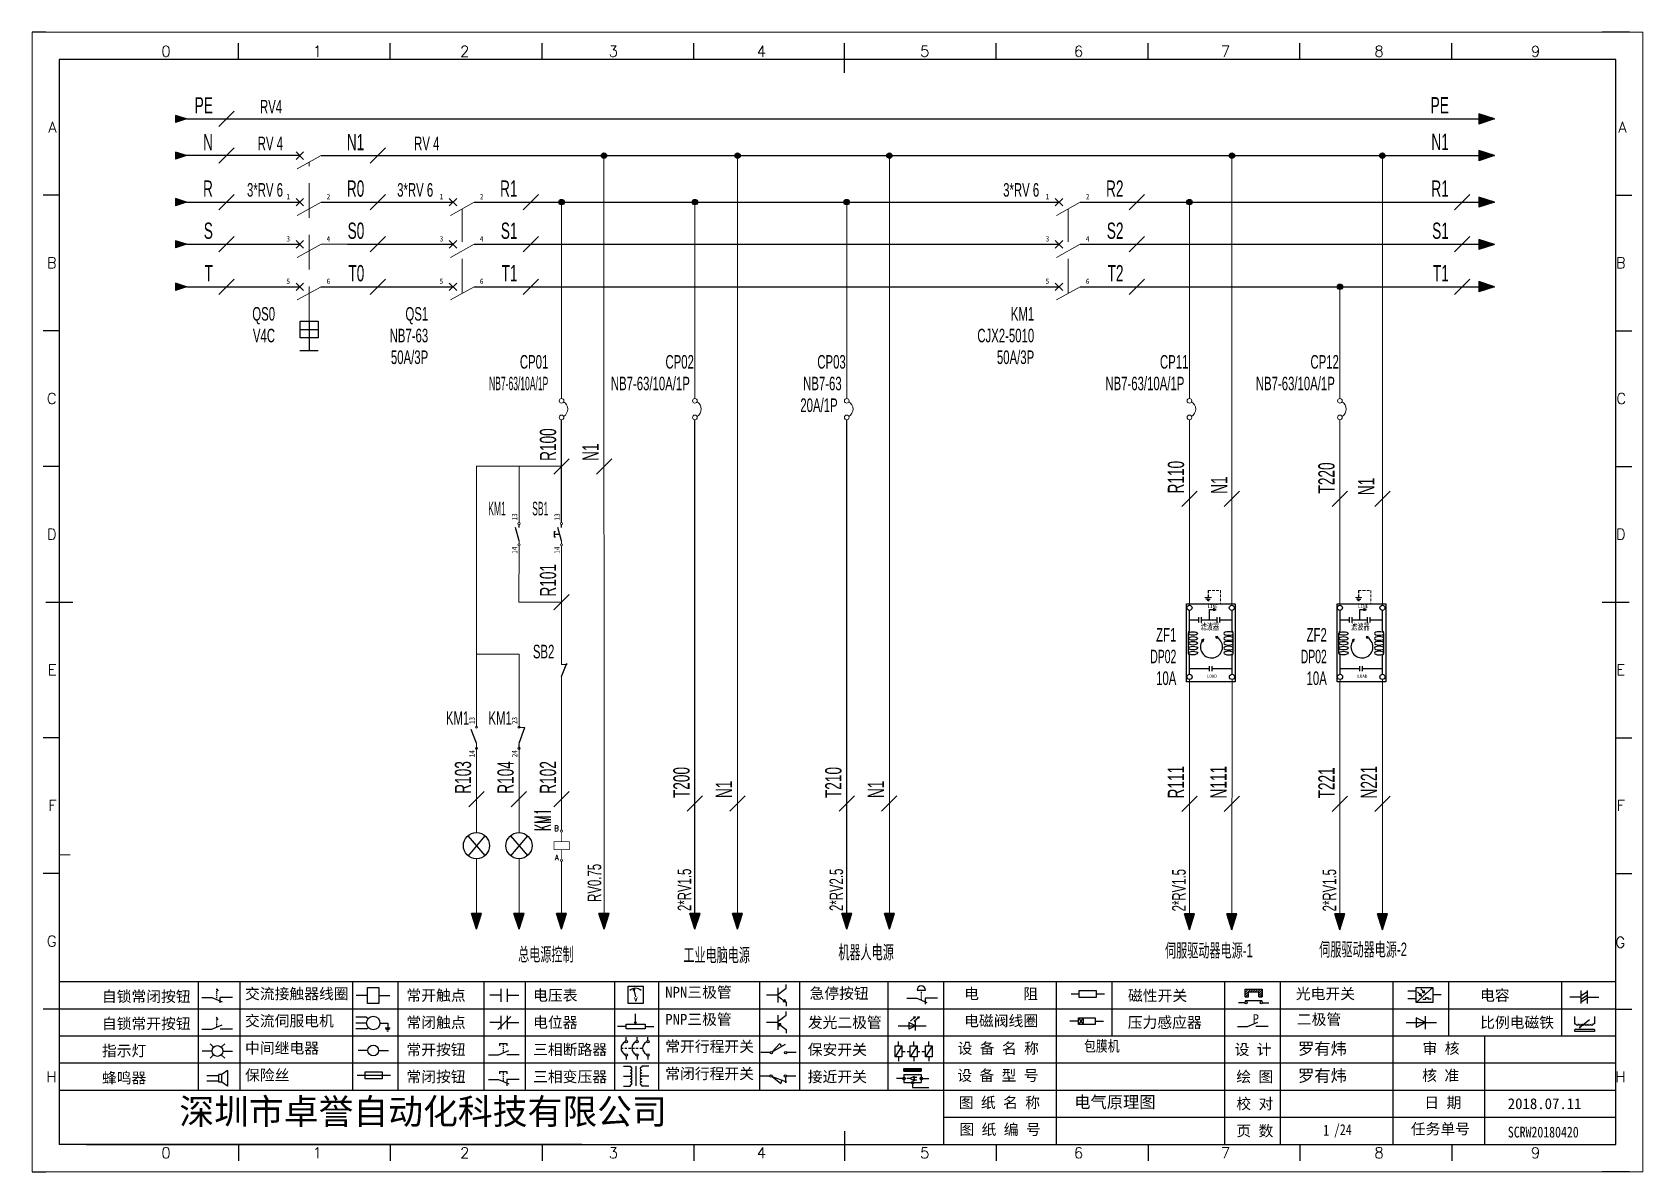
# Model space of a CAD drawing. Extents: x 49673 to 52330, y -5620 to -4375.
# Drawn here: x 49673.1 to 49970.1, y -4860.2 to -4650.2 of the extents above; entities that cross this region are included whole.
import ezdxf
from ezdxf.enums import TextEntityAlignment as Align

# ---------------------------------------------------------------- set-up
doc = ezdxf.new("R2010")
doc.units = 0
doc.header["$MEASUREMENT"] = 0
doc.linetypes.add('DASHED', pattern=[0.75, 0.5, -0.25])
doc.linetypes.add('DASHED2', pattern=[9.525, 6.35, -3.175])
for name, color, linetype in [('0015LEVEL_0', 7, 'Continuous'), ('AE_BOR', 1, 'Continuous'), ('ELEMENT', 3, 'Continuous'), ('MISC', 2, 'Continuous'), ('细实线层', 7, 'Continuous')]:
    doc.layers.add(name, color=color, linetype=linetype)
doc.layers.add('Dimension', color=3, linetype='Continuous', lineweight=13)
doc.styles.get("Standard").update_dxf_attribs({"font": 'txt.shx'})
doc.styles.add('Standard_0.8', font='', dxfattribs={"width": 0.8})
doc.styles.add('STYLE1', font='simplex.shx', dxfattribs={"width": 0.68, "height": 3, "bigfont": 'xc00.shx'})
doc.styles.add('WD', font='simplex.shx', dxfattribs={"bigfont": 'gbcbig.shx'})
doc.styles.add('样式 0', font='')
doc.styles.add('样式 8', font='arial.ttf')
doc.styles.add('楷体', font='STFANGSO.TTF', dxfattribs={"width": 0.8})
doc.styles.add('汉字', font='')
doc.styles.get('Standard_0.8').set_extended_font_data('SimSun')
doc.styles.get('样式 0').set_extended_font_data('KaiTi_GB2312')
doc.styles.get('汉字').set_extended_font_data('新宋体')

msp = doc.modelspace()

# ---------------------------------------------------------------- texts
at = {"color": 3, "lineweight": 0, "style": '样式 8', "width": 0.6}
for s, p in [('总电源控制', (49767.81, -4820.09)), ('工业电脑电源', (49799.31, -4820.22)), ('机器人电源', (49826.86, -4819.7)), ('伺服驱动器电源-1', (49890.09, -4819.37)), ('伺服驱动器电源-2', (49918.52, -4819.18))]:
    msp.add_text(s, height=2.5, dxfattribs=at).set_placement(p, align=Align.MIDDLE)
at = {"color": 1, "lineweight": 0, "style": '样式 8', "width": 0.6}
for tag, p in [('QS0', (49717.87, -4703.35)), ('QS1', (49746.11, -4703.35)), ('KM1', (49857.86, -4703.35)), ('V4C', (49717.87, -4707.35)), ('NB7-63', (49746.11, -4707.35)), ('CJX2-5010', (49857.86, -4707.35)), ('50A/3P', (49746.11, -4711.35)), ('50A/3P', (49857.86, -4711.35))]:
    msp.add_attdef(tag, text='', height=2.5, dxfattribs=at).set_placement(p, align=Align.RIGHT)
at = {"color": 6, "lineweight": 0, "style": '样式 8', "width": 0.6}
for tag, p in [('CP01', (49768.26, -4712.2)), ('CP02', (49795.11, -4712.2)), ('CP03', (49823.11, -4712.2)), ('CP11', (49886.3, -4712.2)), ('CP12', (49914.05, -4712.2))]:
    msp.add_attdef(tag, text='', height=2.5, dxfattribs=at).set_placement(p, align=Align.RIGHT)
at = {"lineweight": 0, "style": '样式 8'}
for tag, width, p in [('NB7-63/10A/1P', 0.45, (49768.26, -4716.19)), ('NB7-63/10A/1P', 0.6, (49794.36, -4716.19)), ('NB7-63', 0.6, (49822.36, -4716.19)), ('NB7-63/10A/1P', 0.6, (49885.55, -4716.19)), ('NB7-63/10A/1P', 0.6, (49913.3, -4716.19)), ('20A/1P', 0.6, (49821.61, -4720.19)), ('KM1', 0.45, (49760.42, -4739.24)), ('SB1', 0.45, (49768.26, -4739.24)), ('ZF1', 0.6, (49884.07, -4762.5)), ('ZF2', 0.6, (49911.82, -4762.5)), ('SB2', 0.6, (49769.38, -4765.59)), ('DP02', 0.55, (49884.07, -4766.5)), ('DP02', 0.55, (49911.82, -4766.5)), ('10A', 0.6, (49884.07, -4770.5)), ('10A', 0.6, (49911.82, -4770.5)), ('KM1', 0.6, (49753.69, -4777.83)), ('KM1', 0.6, (49761.54, -4777.83))]:
    msp.add_attdef(tag, text='', height=2.5, dxfattribs=dict(at, width=width)).set_placement(p, align=Align.RIGHT)
at = {"layer": 'Dimension', "lineweight": 0, "style": '样式 8', "width": 0.6}
for s, p in [('PE', (49706.41, -4665.18)), ('PE', (49934.32, -4665.16)), ('N', (49706.41, -4671.95)), ('N1', (49734.33, -4671.95)), ('N1', (49934.32, -4671.92)), ('R', (49706.41, -4680.51)), ('R0', (49734.33, -4680.51)), ('R1', (49762.58, -4680.51)), ('R2', (49874.33, -4680.51)), ('R1', (49934.32, -4680.51)), ('S', (49706.41, -4688.28)), ('S0', (49734.33, -4688.28)), ('S1', (49762.58, -4688.28)), ('S2', (49874.33, -4688.28)), ('S1', (49934.32, -4688.28)), ('T', (49706.41, -4696.11)), ('T0', (49734.33, -4696.11)), ('T1', (49762.58, -4696.11)), ('T2', (49874.33, -4696.11)), ('T1', (49934.32, -4696.11))]:
    msp.add_text(s, height=3, dxfattribs=at).set_placement(p, align=Align.RIGHT)
at = {"layer": 'Dimension', "color": 1, "lineweight": 0, "style": '样式 8', "width": 0.6}
for s, p in [('RV4', (49719.17, -4665.18)), ('RV 4', (49719.34, -4671.95)), ('RV 4', (49748.18, -4671.95)), ('3*RV 6', (49719.34, -4680.51)), ('3*RV 6', (49747.03, -4680.51)), ('3*RV 6', (49858.78, -4680.51))]:
    msp.add_text(s, height=2.5, dxfattribs=at).set_placement(p, align=Align.RIGHT)
at = {"layer": 'Dimension', "lineweight": 0, "style": '样式 8', "width": 0.6}
for s, p in [('R100', (49769.7, -4729.21)), ('N1', (49777.55, -4729.21)), ('R110', (49885.5, -4735.21)), ('T220', (49913.25, -4735.21)), ('N1', (49893.49, -4735.26)), ('N1', (49920.6, -4735.51)), ('R101', (49769.7, -4754.21)), ('R103', (49754.03, -4790.54)), ('R104', (49761.87, -4790.54)), ('R102', (49769.69, -4790.54)), ('T200', (49794.31, -4791.34)), ('T210', (49822.32, -4791.34)), ('R111', (49885.5, -4791.41)), ('N111', (49893.34, -4791.41)), ('T221', (49913.25, -4791.41)), ('N221', (49921.09, -4791.41)), ('N1', (49802.15, -4791.34)), ('N1', (49830.16, -4791.34))]:
    msp.add_text(s, height=3, rotation=90, dxfattribs=at).set_placement(p)
at = {"layer": 'Dimension', "color": 1, "lineweight": 0, "style": '样式 8', "width": 0.6}
for s, p in [('RV0.75', (49778.02, -4810.46)), ('2*RV1.5', (49794.62, -4812.15)), ('2*RV2.5', (49822.62, -4812.15)), ('2*RV1.5', (49885.8, -4812.22)), ('2*RV1.5', (49913.55, -4812.22))]:
    msp.add_text(s, height=2.5, rotation=90, dxfattribs=at).set_placement(p)
at = {"layer": 'Dimension', "color": 0, "lineweight": 0, "insert": (49911.16, -4851.55), "char_height": 2, "width": 2.9421, "attachment_point": 1, "style": '楷体'}
msp.add_mtext('1', dxfattribs=at)
at = {"layer": '细实线层', "color": 6, "lineweight": 0, "style": 'Standard_0.8', "width": 0.8}
for s, p in [('1', (49720.63, -4681)), ('1', (49748.88, -4681)), ('1', (49860.63, -4681)), ('3', (49720.63, -4688.77)), ('3', (49748.88, -4688.77)), ('3', (49860.63, -4688.77)), ('5', (49720.63, -4696.6)), ('5', (49748.88, -4696.6)), ('5', (49860.63, -4696.6))]:
    msp.add_text(s, height=1, dxfattribs=at).set_placement(p, align=Align.RIGHT)
for s, p in [('2', (49727.39, -4681.01)), ('2', (49755.64, -4681.01)), ('2', (49867.39, -4681.01)), ('4', (49727.39, -4688.78)), ('4', (49755.64, -4688.78)), ('4', (49867.39, -4688.78)), ('6', (49727.39, -4696.61)), ('6', (49755.64, -4696.61)), ('6', (49867.39, -4696.61))]:
    msp.add_text(s, height=1, dxfattribs=at).set_placement(p)
for s, p in [('13', (49762.53, -4740.17)), ('13', (49770.37, -4740.17)), ('13', (49754.68, -4777.69)), ('23', (49762.53, -4777.69))]:
    msp.add_text(s, height=1, rotation=90, dxfattribs=at).set_placement(p)
for s, p in [('14', (49762.53, -4745)), ('14', (49770.37, -4745)), ('14', (49754.68, -4782.52)), ('24', (49762.53, -4782.52))]:
    msp.add_text(s, height=1, rotation=90, dxfattribs=at).set_placement(p, align=Align.RIGHT)

# ---------------------------------------------------------------- blocks, each defined once
blk = doc.blocks.new('A$C46B66A3D')
at = {"color": 2, "lineweight": 0}
for p, q in [((-0.52, 15.59), (-1.11, 15.59)), ((-0.51, 15.58), (0.09, 15.58))]:
    blk.add_line(p, q, dxfattribs=at)
at = {"color": 2}
for p, q in [((-0.52, 15.28), (-0.91, 15.28)), ((-0.52, 15.04), (-0.72, 15.04)), ((-0.52, 15.28), (-0.12, 15.28)), ((-0.52, 15.04), (-0.32, 15.04))]:
    blk.add_line(p, q, dxfattribs=at)
at = {"color": 2, "linetype": 'DASHED'}
blk.add_line((-0.52, 16.86), (-0.52, 15.59), dxfattribs=at)
at = {"color": 2, "linetype": 'DASHED', "lineweight": 0}
for p, q in [((-0.52, 16.86), (1.74, 16.86)), ((1.74, 16.86), (1.74, 14.41))]:
    blk.add_line(p, q, dxfattribs=at)
at = {"lineweight": 0}
for p, q in [((-3.94, 0.45), (-3.94, 0)), ((3.89, 0.45), (3.89, 0))]:
    blk.add_line(p, q, dxfattribs=at)
blk.add_lwpolyline([(-4.49, 14.41), (4.49, 14.41), (4.49, 0), (-4.49, 0)], close=True)
at = {"layer": '0015LEVEL_0'}
for p, q in [((-3.94, 9.4), (-3.94, 13.18)), ((-2.2, 10.94), (-2.2, 11.91)), ((-1.72, 10.94), (-1.72, 11.91)), ((-0.28, 11.42), (-0.28, 13.33)), ((-0.28, 13.33), (0.54, 13.33)), ((0.54, 13.08), (0.54, 13.59)), ((0.66, 13.12), (0.66, 13.54)), ((0.77, 13.17), (0.77, 13.5)), ((0.88, 13.21), (0.88, 13.45)), ((1.15, 10.94), (1.15, 11.91)), ((1.63, 10.94), (1.63, 11.91)), ((3.89, 9.4), (3.89, 13.18)), ((-4.16, 5.33), (-4.16, 9)), ((-3.94, 11.42), (-2.2, 11.42)), ((-1.72, 11.42), (1.15, 11.42)), ((1.63, 11.42), (3.89, 11.42)), ((4.11, 5.33), (4.11, 9)), ((-3.94, 1.4), (-3.94, 4.93)), ((3.89, 1.4), (3.89, 4.93)), ((-3.94, 2.45), (-0.27, 2.45)), ((-0.27, 1.96), (-0.27, 2.93)), ((0.22, 1.96), (0.22, 2.93)), ((0.22, 2.45), (3.89, 2.45))]:
    blk.add_line(p, q, dxfattribs=at)
for points in [[(-1.33, 7.87), (-1.72, 7.72), (-1.4, 7.46)], [(0.86, 8.33), (1.09, 7.98), (1.27, 8.36)]]:
    blk.add_lwpolyline(points, close=True, dxfattribs=at)
for centre in [(-3.96, 13.66), (3.87, 13.66), (-3.94, 0.93), (3.89, 0.93)]:
    blk.add_circle(centre, 0.476, dxfattribs=at)
for centre, radius, start, end in [((-3.7, 9), 0.466, 121.7477, 180), ((3.65, 9), 0.466, 0, 58.2523), ((0.11, 6.45), 2.03, 145.7383, 58.0662), ((-3.7, 5.33), 0.466, 180, 238.2523), ((3.65, 5.33), 0.466, 301.7477, 0)]:
    blk.add_arc(centre, radius, start, end, dxfattribs=at)
for centre in [(-3.3, 8.93), (-3.3, 8.02), (-3.3, 7.14), (-3.3, 6.25), (-3.3, 5.33)]:
    blk.add_ellipse(centre, major_axis=(0.858, 0), ratio=0.39308, dxfattribs=at)
at = {"layer": '0015LEVEL_0', "extrusion": (0, 0, -1)}
for centre in [(3.26, 8.93), (3.26, 8.02), (3.26, 7.14), (3.26, 6.25), (3.26, 5.33)]:
    blk.add_ellipse(centre, major_axis=(-0.858, 0), ratio=0.39308, dxfattribs=at)
at = {"lineweight": 0, "style": '样式 8', "width": 0.6}
for tag, p in [('FL1', (-6.38, 7.44)), ('10A', (-6.38, 3.44))]:
    blk.add_attdef(tag, text='', height=2.5, dxfattribs=at).set_placement(p, align=Align.RIGHT)
at = {"layer": '0015LEVEL_0', "insert": (-1.89, 10.79), "char_height": 1.1896, "attachment_point": 1, "style": 'STYLE1'}
blk.add_mtext('{\\fSimSun|b0|i0|c134|p32;滤波器}', dxfattribs=at)
at = {"layer": 'MISC', "color": 0, "char_height": 0.5948, "width": 1.492, "attachment_point": 1, "style": '样式 0'}
for s, insert in [('{\\fSimSun|b0|i0|c134|p2;LINE}', (-0.62, 14.24)), ('{\\fSimSun|b0|i0|c134|p2;LOAD}', (-0.76, 1.36))]:
    blk.add_mtext(s, dxfattribs=dict(at, insert=insert))
blk = doc.blocks.new('$element$00000335')
at = {"const_width": 0.0233}
for points in [[(0, 0), (0, -0.35)], [(-0.283, -0.35), (0.283, -0.35), (0.283, -0.65), (-0.283, -0.65), (-0.283, -0.35)], [(0, -1), (0, -0.65)]]:
    blk.add_lwpolyline(points, dxfattribs=at)
at = {"flags": 9}
blk.add_attdef('S', (0, 0), '', height=0.00000667, dxfattribs=at)
blk = doc.blocks.new('H_KA_M')
at = {"lineweight": 0}
for centre in [(0.2, 0), (5.6, 0)]:
    blk.add_circle(centre, 0.2, dxfattribs=at)
at = {"layer": 'ELEMENT', "color": 0, "xscale": 5, "yscale": 5, "zscale": 5, "rotation": 270}
blk.add_blockref('$element$00000335', (5.4, 0), dxfattribs=at)
at = {"lineweight": 0, "style": 'WD', "width": 0.8}
for tag, p, height in [('编号', (5.6, 2), 2), ('端子号', (5.6, 0.5), 1)]:
    blk.add_attdef(tag, p, '', height=height, dxfattribs=at)
blk.add_attdef('端子号', text='', height=1, dxfattribs=at).set_placement((0.2, 0.5), align=Align.RIGHT)
blk = doc.blocks.new('磁性开关')
at = {"linetype": 'ByBlock'}
h = blk.add_hatch(dxfattribs=at)
h.set_pattern_fill('ANSI31', color=256, scale=0.1, style=0)
h.set_pattern_definition([(45, (0, 0), (-0.224506403, 0.224506403), [])])
h.paths.add_polyline_path([(-1910.88, -776.69), (-1910.88, -775.29), (-1907.69, -775.29), (-1907.69, -776.69), (-1908.31, -776.69), (-1908.31, -775.79), (-1910.25, -775.79), (-1910.25, -776.69)])
for p, q in [((-1910.91, -777.81), (-1912.09, -777.81)), ((-1910.88, -776.69), (-1910.88, -775.29)), ((-1910.88, -775.29), (-1907.69, -775.29)), ((-1910.88, -776.69), (-1910.25, -776.69)), ((-1910.88, -777.39), (-1907.69, -777.39)), ((-1910.25, -776.69), (-1910.25, -775.79)), ((-1910.25, -775.79), (-1908.31, -775.79)), ((-1908.31, -776.69), (-1908.31, -775.79)), ((-1908.31, -776.69), (-1907.69, -776.69)), ((-1907.69, -775.29), (-1907.69, -776.69)), ((-1907.66, -777.81), (-1906.48, -777.81))]:
    blk.add_line(p, q, dxfattribs=at)
for centre in [(-1910.68, -777.81), (-1907.88, -777.81)]:
    blk.add_circle(centre, 0.225, dxfattribs=at)
blk = doc.blocks.new('*U28')
at = {"linetype": 'ByBlock'}
for p, q in [((-1909.23, -780.45), (-1909.23, -780.67)), ((-1909.23, -780.45), (-1908.92, -780.84)), ((-1909.23, -780.84), (-1909.23, -781.05)), ((-1911.92, -782.07), (-1910.06, -782.07)), ((-1910.06, -782.07), (-1908.18, -782.88)), ((-1909.23, -781.23), (-1909.23, -781.44)), ((-1909.23, -781.61), (-1909.23, -781.83)), ((-1909.23, -782), (-1909.23, -782.21)), ((-1909.23, -782.38), (-1909.23, -782.43)), ((-1908.52, -783.07), (-1908.52, -782.07)), ((-1906.25, -782.07), (-1908.52, -782.07))]:
    blk.add_line(p, q, dxfattribs=at)
blk = doc.blocks.new('*U30')
at = {"linetype": 'ByBlock'}
for p, q in [((-1911.92, -792.89), (-1910.06, -792.89)), ((-1910.06, -792.89), (-1908.18, -792.08)), ((-1908.88, -791.17), (-1909.23, -790.71)), ((-1909.23, -790.71), (-1909.23, -790.92)), ((-1909.23, -791.09), (-1909.23, -791.31)), ((-1909.23, -791.48), (-1909.23, -791.69)), ((-1909.23, -791.86), (-1909.23, -792.08)), ((-1909.23, -792.25), (-1909.23, -792.47)), ((-1906.25, -792.89), (-1908.52, -792.89))]:
    blk.add_line(p, q, dxfattribs=at)
blk = doc.blocks.new('蜂鸣器')
at = {"linetype": 'ByBlock'}
for p, q in [((-1907.17, -795.53), (-1908.25, -796.26)), ((-1907.17, -795.53), (-1907.17, -798.41)), ((-1908.8, -796.48), (-1911.01, -796.48)), ((-1908.8, -797.46), (-1911.01, -797.46)), ((-1908.25, -796.26), (-1908.8, -796.26)), ((-1908.8, -797.68), (-1908.8, -796.26)), ((-1908.25, -797.68), (-1908.8, -797.68)), ((-1908.25, -797.68), (-1908.25, -796.26)), ((-1907.17, -798.41), (-1908.25, -797.68))]:
    blk.add_line(p, q, dxfattribs=at)
blk = doc.blocks.new('指示灯')
at = {"linetype": 'ByBlock'}
for p, q in [((-1854.25, -776.92), (-1856.06, -776.92)), ((-1854.62, -775.59), (-1853.97, -776.23)), ((-1854.62, -778.25), (-1853.97, -777.61)), ((-1851.9, -775.59), (-1852.54, -776.23)), ((-1851.9, -778.25), (-1852.54, -777.61)), ((-1852.26, -776.92), (-1850.45, -776.92))]:
    blk.add_line(p, q, dxfattribs=at)
blk.add_circle((-1853.26, -776.92), 0.992, dxfattribs=at)
blk = doc.blocks.new('光电开关')
at = {"linetype": 'ByBlock'}
h = blk.add_hatch(dxfattribs=at)
h.set_pattern_fill('ANSI31', color=256, scale=0.01, style=0)
h.set_pattern_definition([(45, (0.172267, 0), (-0.0224506403, 0.0224506403), [])])
h.paths.add_polyline_path([(-1882.44, -776.34), (-1882.5, -775.91), (-1882.68, -776.07)])
h.paths.add_polyline_path([(-1882.86, -776.23), (-1882.44, -776.34), (-1882.68, -776.07)])
h.paths.add_polyline_path([(-1883.05, -776.88), (-1883.11, -776.45), (-1883.29, -776.61)])
h.paths.add_polyline_path([(-1883.47, -776.77), (-1883.05, -776.88), (-1883.29, -776.61)])
for p, q in [((-1884.01, -775.96), (-1885.56, -775.96)), ((-1884.01, -777.39), (-1885.56, -777.39)), ((-1880.91, -775.3), (-1884.01, -778.05)), ((-1883.75, -776.09), (-1883.05, -776.88)), ((-1883.11, -776.45), (-1883.47, -776.77)), ((-1883.05, -776.88), (-1883.47, -776.77)), ((-1883.14, -775.55), (-1882.44, -776.34)), ((-1883.05, -776.88), (-1883.11, -776.45)), ((-1882.5, -775.91), (-1882.86, -776.23)), ((-1882.44, -776.34), (-1882.86, -776.23)), ((-1882.78, -777.47), (-1882.23, -777.47)), ((-1882.44, -776.34), (-1882.5, -775.91)), ((-1882.23, -777.47), (-1882.23, -777.14)), ((-1882.23, -777.14), (-1881.78, -777.14)), ((-1881.78, -777.47), (-1881.78, -777.14)), ((-1881.23, -777.47), (-1881.78, -777.47)), ((-1879.37, -776.67), (-1880.91, -776.67))]:
    blk.add_line(p, q, dxfattribs=at)
blk.add_lwpolyline([(-1884.01, -775.3), (-1880.91, -775.3), (-1880.91, -778.05), (-1884.01, -778.05)], close=True, dxfattribs=at)
blk = doc.blocks.new('交流接触器线圈')
at = {"linetype": 'ByBlock'}
for p, q in [((-1880.82, -781.77), (-1882.87, -781.77)), ((-1878.72, -781.77), (-1876.67, -781.77))]:
    blk.add_line(p, q, dxfattribs=at)
blk.add_lwpolyline([(-1880.82, -780.28), (-1878.72, -780.28), (-1878.72, -783.26), (-1880.82, -783.26)], close=True, dxfattribs=at)
blk = doc.blocks.new('交流伺服电机')
at = {"linetype": 'ByBlock'}
for p, q in [((-1880.97, -785.75), (-1882.94, -785.75)), ((-1880.97, -786.85), (-1882.94, -786.85)), ((-1880.97, -785.75), (-1880.65, -786.03)), ((-1878.49, -786.85), (-1877.07, -786.85)), ((-1877.07, -786.85), (-1877.07, -787.72)), ((-1880.97, -787.94), (-1882.94, -787.94)), ((-1880.97, -787.94), (-1880.65, -787.67)), ((-1877.54, -787.72), (-1876.59, -787.72)), ((-1877.38, -788.01), (-1876.75, -788.01)), ((-1877.23, -788.29), (-1876.9, -788.29))]:
    blk.add_line(p, q, dxfattribs=at)
blk.add_circle((-1879.73, -786.85), 1.24, dxfattribs=at)
blk = doc.blocks.new('中间继电器')
at = {"linetype": 'ByBlock'}
for p, q in [((-1880.72, -791.92), (-1882.54, -791.92)), ((-1878.74, -791.92), (-1876.92, -791.92))]:
    blk.add_line(p, q, dxfattribs=at)
blk.add_circle((-1879.73, -791.92), 0.992, dxfattribs=at)
blk = doc.blocks.new('保险丝')
at = {"linetype": 'ByBlock'}
blk.add_line((-1882.72, -796.49), (-1876.55, -796.49), dxfattribs=at)
blk.add_lwpolyline([(-1881.2, -795.86), (-1878.06, -795.86), (-1878.06, -797.12), (-1881.2, -797.12)], close=True, dxfattribs=at)
blk = doc.blocks.new('常开按钮')
at = {"linetype": 'ByBlock'}
for p, q in [((-1910.06, -787.73), (-1908.18, -786.93)), ((-1909.9, -785.68), (-1908.56, -785.68)), ((-1909.9, -785.68), (-1909.9, -786.07)), ((-1909.23, -785.68), (-1909.23, -785.89)), ((-1909.23, -786.06), (-1909.23, -786.28)), ((-1909.23, -786.45), (-1909.23, -786.67)), ((-1909.23, -786.84), (-1909.23, -787.05)), ((-1908.56, -785.68), (-1908.56, -786.07)), ((-1911.92, -787.73), (-1910.06, -787.73)), ((-1909.23, -787.22), (-1909.23, -787.38)), ((-1906.25, -787.73), (-1908.52, -787.73))]:
    blk.add_line(p, q, dxfattribs=at)
blk = doc.blocks.new('常开触点')
at = {"linetype": 'ByBlock'}
for p, q in [((-1853.82, -782.99), (-1853.82, -780.56)), ((-1852.6, -782.99), (-1852.6, -780.56)), ((-1853.82, -781.77), (-1855.88, -781.77)), ((-1852.6, -781.77), (-1850.55, -781.77))]:
    blk.add_line(p, q, dxfattribs=at)
blk = doc.blocks.new('常闭触点')
at = {"linetype": 'ByBlock'}
for p, q in [((-1853.82, -786.77), (-1855.88, -786.77)), ((-1852.01, -785.66), (-1854.43, -788.1)), ((-1853.82, -787.99), (-1853.82, -785.56)), ((-1852.6, -787.99), (-1852.6, -785.56)), ((-1852.6, -786.77), (-1850.55, -786.77))]:
    blk.add_line(p, q, dxfattribs=at)
blk = doc.blocks.new('常闭按钮')
at = {"linetype": 'ByBlock'}
for p, q in [((-1856.13, -792.28), (-1854.28, -792.28)), ((-1854.28, -792.28), (-1852.4, -793.09)), ((-1854.11, -790.83), (-1852.77, -790.83)), ((-1854.11, -790.83), (-1854.11, -791.22)), ((-1853.44, -790.83), (-1853.44, -791.04)), ((-1853.44, -791.21), (-1853.44, -791.43)), ((-1853.44, -791.6), (-1853.44, -791.82)), ((-1853.44, -791.99), (-1853.44, -792.2)), ((-1853.44, -792.37), (-1853.44, -792.53)), ((-1852.77, -790.83), (-1852.77, -791.22)), ((-1850.47, -792.28), (-1852.73, -792.28)), ((-1852.73, -792.28), (-1852.73, -793.43))]:
    blk.add_line(p, q, dxfattribs=at)
blk = doc.blocks.new('电磁阀线圈')
at = {"linetype": 'ByBlock'}
for p, q in [((-1854.61, -795.92), (-1853.75, -797.16)), ((-1853.75, -795.92), (-1854.61, -797.16)), ((-1853.75, -795.92), (-1853.75, -797.16)), ((-1854.61, -796.54), (-1856.17, -796.54)), ((-1851.53, -796.54), (-1849.97, -796.54))]:
    blk.add_line(p, q, dxfattribs=at)
blk.add_lwpolyline([(-1854.61, -795.92), (-1851.53, -795.92), (-1851.53, -797.16), (-1854.61, -797.16)], close=True, dxfattribs=at)
blk = doc.blocks.new('电压表')
at = {"linetype": 'ByBlock'}
for p, q in [((-1814.84, -780.75), (-1814.91, -781.13)), ((-1814.6, -781.05), (-1814.91, -781.13)), ((-1814.84, -780.75), (-1814.46, -782.26)), ((-1814.84, -780.75), (-1814.6, -781.05))]:
    blk.add_line(p, q, dxfattribs=at)
blk.add_lwpolyline([(-1815.84, -780.34), (-1813.07, -780.34), (-1813.07, -783.49), (-1815.84, -783.49)], close=True, dxfattribs=at)
blk.add_arc((-1814.46, -782.26), 1.56, 46.8313, 133.1687, dxfattribs=at)
at = {"linetype": 'ByBlock', "insert": (-1814.7, -782.39), "char_height": 0.75, "width": 0.6768, "attachment_point": 1}
blk.add_mtext('V', dxfattribs=at)
blk = doc.blocks.new('电位器')
at = {"linetype": 'ByBlock'}
for p, q in [((-1814.45, -787.3), (-1814.62, -786.96)), ((-1814.62, -786.96), (-1814.27, -786.96)), ((-1814.45, -787.3), (-1814.45, -785.39)), ((-1814.45, -787.3), (-1814.27, -786.96)), ((-1816.21, -787.75), (-1817.79, -787.75)), ((-1812.68, -787.75), (-1811.1, -787.75))]:
    blk.add_line(p, q, dxfattribs=at)
blk.add_lwpolyline([(-1816.21, -787.3), (-1812.68, -787.3), (-1812.68, -788.2), (-1816.21, -788.2)], close=True, dxfattribs=at)
blk = doc.blocks.new('三相断路器')
at = {"linetype": 'ByBlock'}
for p, q in [((-1816.17, -790.33), (-1816.17, -789.7)), ((-1814.17, -790.33), (-1814.17, -789.7)), ((-1812.18, -790.33), (-1812.18, -789.7)), ((-1817.14, -791.74), (-1816.72, -791.74)), ((-1816.45, -791.74), (-1816.03, -791.74)), ((-1815.76, -791.74), (-1815.34, -791.74)), ((-1815.07, -791.74), (-1814.65, -791.74)), ((-1814.38, -791.74), (-1813.96, -791.74)), ((-1813.69, -791.74), (-1813.27, -791.74)), ((-1816.17, -793.19), (-1816.17, -793.83)), ((-1814.17, -793.19), (-1814.17, -793.83)), ((-1812.18, -793.19), (-1812.18, -793.83))]:
    blk.add_line(p, q, dxfattribs=at)
for centre in [(-1816.17, -790.55), (-1816.17, -792.98), (-1814.17, -790.55), (-1814.17, -792.98), (-1812.18, -790.55), (-1812.18, -792.98)]:
    blk.add_circle(centre, 0.219, dxfattribs=at)
for centre in [(-1815.81, -791.74), (-1813.82, -791.74), (-1811.83, -791.74)]:
    blk.add_arc(centre, 1.32, 115.5791, 244.4209, dxfattribs=at)
blk = doc.blocks.new('三相变压器')
at = {"linetype": 'ByBlock'}
for p, q in [((-1816.69, -795.03), (-1815.37, -795.03)), ((-1815.37, -795.03), (-1815.37, -795.24)), ((-1814.34, -798.7), (-1814.34, -795.04)), ((-1812, -795.03), (-1813.32, -795.03)), ((-1813.32, -795.03), (-1813.32, -795.24)), ((-1816.69, -796.87), (-1815.37, -796.87)), ((-1816.69, -798.71), (-1815.37, -798.71)), ((-1815.37, -798.71), (-1815.37, -798.5)), ((-1812, -796.87), (-1813.32, -796.87)), ((-1813.32, -798.71), (-1813.32, -798.5)), ((-1812, -798.71), (-1813.32, -798.71))]:
    blk.add_line(p, q, dxfattribs=at)
for centre, start, end in [((-1815.37, -795.51), 270, 90), ((-1815.37, -796.06), 270, 90), ((-1813.32, -795.51), 90, 270), ((-1813.32, -796.06), 90, 270), ((-1815.37, -796.6), 270, 90), ((-1815.37, -797.14), 270, 90), ((-1815.37, -797.68), 270, 90), ((-1815.37, -798.23), 270, 90), ((-1813.32, -796.6), 90, 270), ((-1813.32, -797.14), 90, 270), ((-1813.32, -797.68), 90, 270), ((-1813.32, -798.23), 90, 270)]:
    blk.add_arc(centre, 0.271, start, end, dxfattribs=at)
blk = doc.blocks.new('压力感应器')
at = {"linetype": 'ByBlock'}
for p, q in [((-1817.44, -777.73), (-1815.59, -777.73)), ((-1815.59, -777.73), (-1813.71, -776.93)), ((-1811.78, -777.73), (-1814.05, -777.73))]:
    blk.add_line(p, q, dxfattribs=at)
at = {"linetype": 'ByBlock', "insert": (-1814.65, -775.48), "char_height": 1.68, "width": 1.2242, "attachment_point": 1}
blk.add_mtext('{\\fNSimSun|b0|i0|c134|p49;P}', dxfattribs=at)
blk = doc.blocks.new('二极管')
at = {"linetype": 'ByBlock'}
for p, q in [((-1787.52, -776.77), (-1781.92, -776.77)), ((-1783.97, -776.77), (-1785.69, -775.9)), ((-1785.69, -775.9), (-1785.69, -777.65)), ((-1783.97, -776.77), (-1785.69, -777.65)), ((-1783.97, -777.99), (-1783.97, -775.56))]:
    blk.add_line(p, q, dxfattribs=at)
blk = doc.blocks.new('NPN三极管')
at = {"linetype": 'ByBlock'}
for p, q in [((-1785.73, -780.61), (-1785.73, -783.32)), ((-1785.73, -781.82), (-1784.15, -780.66)), ((-1784.15, -780.66), (-1784.15, -779.98)), ((-1785.73, -781.97), (-1787.81, -781.97)), ((-1785.73, -782.11), (-1784.15, -783.27)), ((-1784.41, -782.73), (-1784.74, -783.18)), ((-1784.15, -783.27), (-1784.74, -783.18)), ((-1784.15, -783.27), (-1784.41, -782.73)), ((-1784.15, -783.27), (-1784.15, -783.96))]:
    blk.add_line(p, q, dxfattribs=at)
blk = doc.blocks.new('PNP三极管')
at = {"linetype": 'ByBlock'}
for p, q in [((-1784.9, -786.74), (-1786.98, -786.74)), ((-1784.9, -785.38), (-1784.9, -788.09)), ((-1784.9, -786.59), (-1783.32, -785.43)), ((-1784.9, -786.88), (-1783.32, -788.04)), ((-1784.9, -786.88), (-1784.31, -786.97)), ((-1784.9, -786.88), (-1784.64, -787.42)), ((-1784.31, -786.97), (-1784.64, -787.42)), ((-1783.32, -785.43), (-1783.32, -784.75)), ((-1783.32, -788.04), (-1783.32, -788.73))]:
    blk.add_line(p, q, dxfattribs=at)
blk = doc.blocks.new('常开行程开关')
at = {"linetype": 'ByBlock'}
for p, q in [((-1786.29, -792.3), (-1788.01, -792.3)), ((-1785.89, -792.17), (-1784.52, -790.62)), ((-1785.89, -792.17), (-1783.43, -790.72)), ((-1784.52, -790.62), (-1784.19, -791.17)), ((-1781.48, -792.3), (-1783.21, -792.3))]:
    blk.add_line(p, q, dxfattribs=at)
for centre in [(-1786.07, -792.3), (-1783.42, -792.3)]:
    blk.add_circle(centre, 0.219, dxfattribs=at)
blk = doc.blocks.new('常闭行程开关')
at = {"linetype": 'ByBlock'}
for p, q in [((-1786.34, -796.62), (-1788.07, -796.62)), ((-1785.93, -796.72), (-1783.25, -797.7)), ((-1785.93, -796.72), (-1784.3, -798)), ((-1784.3, -798), (-1784.08, -797.4)), ((-1783.48, -796.84), (-1783.48, -797.85)), ((-1781.54, -796.62), (-1783.26, -796.62))]:
    blk.add_line(p, q, dxfattribs=at)
for centre in [(-1786.12, -796.62), (-1783.48, -796.62)]:
    blk.add_circle(centre, 0.219, dxfattribs=at)
blk = doc.blocks.new('电容')
at = {"linetype": 'ByBlock'}
for p, q in [((-1756.08, -782.99), (-1756.08, -780.56)), ((-1754.86, -780.79), (-1756.08, -781.55)), ((-1754.86, -782.99), (-1754.86, -780.56)), ((-1756.08, -781.77), (-1758.13, -781.77)), ((-1754.86, -781.44), (-1756.08, -782.2)), ((-1754.86, -781.99), (-1756.08, -782.75)), ((-1754.86, -781.77), (-1752.81, -781.77))]:
    blk.add_line(p, q, dxfattribs=at)
blk = doc.blocks.new('发光二极管')
at = {"linetype": 'ByBlock'}
for p, q in [((-1758.01, -786.77), (-1752.89, -786.77)), ((-1754.84, -786.77), (-1756.04, -786.16)), ((-1756.04, -786.16), (-1756.04, -787.39)), ((-1754.84, -786.77), (-1756.04, -787.39)), ((-1755.78, -785.92), (-1754.89, -785.14)), ((-1754.89, -785.14), (-1755.2, -785.22)), ((-1755.2, -785.22), (-1755.01, -785.43)), ((-1755.08, -785.92), (-1754.18, -785.14)), ((-1754.89, -785.14), (-1755.01, -785.43)), ((-1754.84, -787.63), (-1754.84, -785.92)), ((-1754.18, -785.14), (-1754.49, -785.22)), ((-1754.49, -785.22), (-1754.31, -785.43)), ((-1754.18, -785.14), (-1754.31, -785.43))]:
    blk.add_line(p, q, dxfattribs=at)
blk = doc.blocks.new('比例电磁阀')
at = {"linetype": 'ByBlock'}
for p, q in [((-1757.26, -775.38), (-1757.26, -776.71)), ((-1757.26, -776.71), (-1757.05, -776.71)), ((-1753.6, -777.73), (-1757.25, -777.73)), ((-1757.25, -778.13), (-1757.25, -777.73)), ((-1753.6, -778.13), (-1757.25, -778.13)), ((-1754.5, -775.98), (-1756.35, -777.44)), ((-1756.35, -777.44), (-1756.25, -777.25)), ((-1756.35, -777.44), (-1756.15, -777.38)), ((-1756.15, -777.38), (-1756.25, -777.25)), ((-1753.58, -776.71), (-1753.8, -776.71)), ((-1753.6, -777.73), (-1753.6, -778.13)), ((-1753.58, -775.38), (-1753.58, -776.71))]:
    blk.add_line(p, q, dxfattribs=at)
for centre in [(-1756.78, -776.71), (-1756.24, -776.71), (-1755.7, -776.71), (-1755.15, -776.71), (-1754.61, -776.71), (-1754.07, -776.71)]:
    blk.add_arc(centre, 0.271, 180, 0, dxfattribs=at)
blk = doc.blocks.new('保安开关')
at = {"linetype": 'ByBlock'}
for p, q in [((-1757.96, -790.79), (-1757.96, -789.97)), ((-1755.17, -790.79), (-1755.17, -789.97)), ((-1752.39, -790.79), (-1752.39, -789.97)), ((-1757.33, -790.79), (-1758.6, -792.81)), ((-1757.96, -792.81), (-1757.96, -793.62)), ((-1757.33, -791.8), (-1756.72, -791.8)), ((-1756.35, -791.8), (-1755.89, -791.8)), ((-1754.54, -790.79), (-1755.81, -792.81)), ((-1755.17, -792.81), (-1755.17, -793.62)), ((-1754.52, -791.8), (-1754.06, -791.8)), ((-1753.69, -791.8), (-1753.08, -791.8)), ((-1751.75, -790.79), (-1753.02, -792.81)), ((-1752.39, -792.81), (-1752.39, -793.62))]:
    blk.add_line(p, q, dxfattribs=at)
for points in [[(-1758.6, -790.79), (-1757.33, -790.79), (-1757.33, -792.81), (-1758.6, -792.81)], [(-1755.81, -790.79), (-1754.54, -790.79), (-1754.54, -792.81), (-1755.81, -792.81)], [(-1753.02, -790.79), (-1751.75, -790.79), (-1751.75, -792.81), (-1753.02, -792.81)]]:
    blk.add_lwpolyline(points, close=True, dxfattribs=at)
blk = doc.blocks.new('接近开关')
at = {"linetype": 'ByBlock'}
h = blk.add_hatch(dxfattribs=at)
h.set_pattern_fill('ANSI31', color=256, scale=0.01, style=0)
h.set_pattern_definition([(45, (-89.131516, -30.795668), (-0.0224506403, 0.0224506403), [])])
h.paths.add_polyline_path([(-1516.96, -1123.35), (-1516.96, -1122.85), (-1513.76, -1122.85), (-1513.76, -1123.35)])
for p, q in [((-1517.18, -1124.71), (-1518.36, -1124.71)), ((-1516.96, -1123.35), (-1516.96, -1122.85)), ((-1516.96, -1122.85), (-1513.76, -1122.85)), ((-1516.96, -1123.35), (-1513.76, -1123.35)), ((-1516.96, -1123.95), (-1513.76, -1123.95)), ((-1516.96, -1123.95), (-1516.96, -1125.47)), ((-1516.96, -1125.47), (-1513.76, -1125.47)), ((-1515.91, -1124.71), (-1516.45, -1124.71)), ((-1515.11, -1124.31), (-1515.91, -1124.71)), ((-1515.11, -1125.11), (-1515.91, -1124.71)), ((-1515.33, -1124.53), (-1515.17, -1124.53)), ((-1515.33, -1124.88), (-1515.17, -1124.88)), ((-1515.25, -1124.45), (-1515.25, -1124.61)), ((-1515.11, -1124.31), (-1515.11, -1125.11)), ((-1515.11, -1124.48), (-1514.58, -1124.48)), ((-1515.11, -1124.94), (-1514.58, -1124.94)), ((-1513.76, -1122.85), (-1513.76, -1123.35)), ((-1513.76, -1123.95), (-1513.76, -1125.47)), ((-1513.54, -1124.71), (-1512.36, -1124.71)), ((-1515.36, -1125.69), (-1515.36, -1126.36)), ((-1515.36, -1126.36), (-1512.36, -1126.36))]:
    blk.add_line(p, q, dxfattribs=at)
for centre in [(-1516.96, -1124.71), (-1515.36, -1125.47), (-1513.76, -1124.71)]:
    blk.add_circle(centre, 0.225, dxfattribs=at)
blk = doc.blocks.new('电阻')
at = {"linetype": 'ByBlock'}
for p, q in [((-3.09, 0), (-1.57, 0)), ((1.57, 0), (3.09, 0))]:
    blk.add_line(p, q, dxfattribs=at)
blk.add_lwpolyline([(-1.57, 0.63), (1.57, 0.63), (1.57, -0.63), (-1.57, -0.63)], close=True, dxfattribs=at)
blk = doc.blocks.new('急停按钮')
at = {"linetype": 'ByBlock'}
for p, q in [((-1.86, 0), (0, 0)), ((0, 0), (1.88, -0.81)), ((0.06, 1.45), (1.61, 1.45)), ((0.83, 1.45), (0.83, 1.24)), ((0.83, 1.07), (0.83, 0.85)), ((0.83, 0.68), (0.83, 0.47)), ((0.83, 0.29), (0.83, 0.08)), ((3.81, 0), (1.54, 0)), ((1.54, 0), (1.54, -1.15)), ((0.83, -0.09), (0.83, -0.24))]:
    blk.add_line(p, q, dxfattribs=at)
blk.add_arc((0.83, 1.45), 0.774, 0, 180)
blk = doc.blocks.new('电控横A4')
for p, q in [((292, -5), (5, -5)), ((5, -5), (5, -205)), ((292, -205), (292, -5)), ((10.03, -205), (289.53, -205)), ((130.8, -205), (190.75, -205)), ((190.75, -205), (259.54, -205))]:
    blk.add_line(p, q)
at = {"lineweight": 9, "ltscale": 0.1}
for p, q in [((5, -151.57), (7, -151.57)), ((101.34, -205), (130.8, -205)), ((129.44, -205), (129.44, -205)), ((129.44, -205), (129.44, -205)), ((129.44, -205), (129.44, -205)), ((129.44, -205), (129.44, -205))]:
    blk.add_line(p, q, dxfattribs=at)
at = {"linetype": 'ByBlock'}
for p, q in [((292, -175), (5, -175)), ((292, -180), (5, -180)), ((292, -185), (5, -185)), ((292, -190), (5, -190)), ((292, -195), (5, -195)), ((292, -200), (168.03, -200))]:
    blk.add_line(p, q, dxfattribs=at)
at = {"color": 0, "lineweight": -2}
for p, q in [((30.58, -175), (30.58, -195)), ((38.26, -175), (38.26, -195)), ((59.05, -175), (59.05, -195)), ((67.4, -175), (67.4, -195)), ((83.26, -175), (83.26, -195)), ((90.91, -175), (90.91, -195)), ((107.4, -175), (107.4, -195)), ((115.5, -175), (115.5, -195)), ((134.12, -175), (134.12, -195)), ((141.48, -175), (141.48, -195)), ((157.79, -175), (157.79, -195)), ((168.03, -175), (168.03, -204.92)), ((188.84, -175), (188.84, -185)), ((199.08, -175), (199.08, -185)), ((219.89, -175), (219.89, -185)), ((230.12, -175), (230.12, -185)), ((250.93, -175), (250.93, -185)), ((261.17, -175), (261.17, -185)), ((281.98, -175), (281.98, -185)), ((188.84, -185), (188.84, -204.92)), ((219.89, -185), (219.89, -205)), ((230.12, -185), (230.12, -205)), ((250.93, -185), (250.93, -205)), ((267.79, -185), (267.79, -205))]:
    blk.add_line(p, q, dxfattribs=at)
at = {"color": 0, "ltscale": 2}
for p, q in [((292, -205), (292, -183.55)), ((101.34, -205), (5, -205)), ((259.54, -205), (289.53, -205)), ((259.54, -205), (292, -205))]:
    blk.add_line(p, q, dxfattribs=at)
at = {"layer": 'AE_BOR', "lineweight": 30}
for p, q in [((2.53, 0), (0, 0)), ((294.53, 0), (289.53, 0)), ((0, -210), (2.53, -210)), ((294.53, -210), (289.53, -210))]:
    blk.add_line(p, q, dxfattribs=at)
at = {"layer": 'AE_BOR', "color": 1, "lineweight": 15}
for p, q in [((0, 0), (297, 0)), ((0, -210), (0, 0)), ((297, 0), (297, -210)), ((297, -210), (0, -210))]:
    blk.add_line(p, q, dxfattribs=at)
at = {"layer": 'AE_BOR'}
for p, q in [((38.03, -5), (38.03, -2)), ((66.03, -5), (66.03, -2)), ((94.03, -5), (94.03, -2)), ((122.03, -5), (122.03, -2)), ((149.78, -5), (149.78, -2)), ((177.78, -5), (177.78, -2)), ((205.78, -5), (205.78, -2)), ((233.78, -5), (233.78, -2)), ((261.78, -5), (261.78, -2)), ((5, -30), (2, -30)), ((292, -30), (295, -30)), ((5, -55), (2, -55)), ((292, -55), (295, -55)), ((5, -80), (2, -80)), ((292, -80), (295, -80)), ((5, -130), (2, -130)), ((292, -130), (295, -130)), ((5, -155), (2, -155)), ((292, -155), (295, -155)), ((5, -180), (2, -180)), ((292, -180), (295, -180)), ((38.03, -205), (38.03, -208)), ((66.03, -205), (66.03, -208)), ((94.03, -205), (94.03, -208)), ((122.03, -205), (122.03, -208)), ((149.78, -205), (149.78, -208)), ((177.78, -205), (177.78, -208)), ((205.78, -205), (205.78, -208)), ((233.78, -205), (233.78, -208)), ((261.78, -205), (261.78, -208))]:
    blk.add_line(p, q, dxfattribs=at)
at = {"layer": 'AE_BOR', "color": 2, "lineweight": 30}
for p, q in [((149.78, -7.5), (149.78, -2.5)), ((2.5, -105), (7.5, -105)), ((289.5, -105), (294.5, -105)), ((149.78, -202.5), (149.78, -207.5)), ((149.78, -205), (149.78, -207.5))]:
    blk.add_line(p, q, dxfattribs=at)
at = {"linetype": 'ByBlock'}
for name, p in [('*U28', (1943.19, 604.18)), ('交流接触器线圈', (1942.62, 604.27)), ('常开触点', (1940.27, 604.3)), ('电压表', (1925.71, 604.52)), ('NPN三极管', (1923.2, 604.5)), ('磁性开关', (2134.53, 598.96)), ('光电开关', (2139.22, 599.27)), ('电容', (2041.69, 603.98)), ('电位器', (1925.71, 604.52)), ('PNP三极管', (1922.37, 604.27)), ('压力感应器', (2039.72, 594.52)), ('*U30', (1943.19, 609.18)), ('交流伺服电机', (1942.62, 604.27)), ('常闭触点', (1940.27, 604.3)), ('发光二极管', (1917.72, 603.69)), ('电磁阀线圈', (2047.53, 614.3)), ('二极管', (2040.91, 594.27)), ('比例电磁阀', (2041.69, 593.98)), ('指示灯', (1887.41, 589.18)), ('中间继电器', (1942.62, 604.27)), ('常开按钮', (1996.06, 599.3)), ('三相断路器', (1925.71, 604.52)), ('常开行程开关', (1922.37, 604.27)), ('保安开关', (1917.72, 603.98)), ('蜂鸣器', (1943.19, 604.18)), ('保险丝', (1942.62, 604.27)), ('常闭按钮', (1940.27, 599.3)), ('三相变压器', (1925.71, 604.52)), ('常闭行程开关', (1922.37, 604.27)), ('接近开关', (1677.72, 931.9))]:
    blk.add_blockref(name, p, dxfattribs=at)
for name, p in [('急停按钮', (163.12, -177.98)), ('电阻', (194.66, -177.22))]:
    blk.add_blockref(name, p)
at = {"char_height": 2, "attachment_point": 1, "style": '汉字'}
for s, insert in [('{\\fKaiTi_GB2312|b0|i0|c134|p49;自锁常闭按钮}', (12.86, -176.69)), ('{\\fKaiTi_GB2312|b0|i0|c134|p49;交流接触器线圈}', (39.25, -176.19)), ('{\\fKaiTi_GB2312|b0|i0|c134|p49;常开触点}', (69.01, -176.48)), ('{\\fKaiTi_GB2312|b0|i0|c134|p49;电压表}', (92.37, -176.47)), ('{\\fKaiTi_GB2312|b0|i0|c134|p49;NPN三极管}', (116.73, -175.91)), ('{\\fKaiTi_GB2312|b0|i0|c134|p49;急停按钮}', (143.35, -176.12)), ('{\\fKaiTi_GB2312|b0|i0|c134|p49;电      阻}', (171.86, -176.19)), ('{\\fKaiTi_GB2312|b0|i0|c134|p49;磁性开关}', (202.07, -176.53)), ('{\\fKaiTi_GB2312|b0|i0|c134|p49;光电开关}', (233.02, -176.19)), ('{\\fKaiTi_GB2312|b0|i0|c134|p49;电容}', (267, -176.48)), ('{\\fKaiTi_GB2312|b0|i0|c134|p49;交流伺服电机}', (39.25, -181.19)), ('{\\fKaiTi_GB2312|b0|i0|c134|p49;电位器}', (92.37, -181.47)), ('{\\fKaiTi_GB2312|b0|i0|c134|p49;PNP三极管}', (116.73, -180.91)), ('{\\fKaiTi_GB2312|b0|i0|c134|p49;电磁阀线圈}', (171.86, -181.19)), ('{\\fKaiTi_GB2312|b0|i0|c134|p49;压力感应器}', (202.02, -181.47)), ('{\\fKaiTi_GB2312|b0|i0|c134|p49;二极管}', (233.2, -180.91)), ('{\\fKaiTi_GB2312|b0|i0|c134|p49;自锁常开按钮}', (12.86, -181.69)), ('{\\fKaiTi_GB2312|b0|i0|c134|p49;常闭触点}', (69.01, -181.48)), ('{\\fKaiTi_GB2312|b0|i0|c134|p49;发光二极管}', (143.02, -181.48)), ('{\\fKaiTi_GB2312|b0|i0|c134|p49;比例电磁铁}', (267, -181.48)), ('{\\fKaiTi_GB2312|b0|i0|c134|p49;指示灯}', (12.86, -186.69)), ('{\\fKaiTi_GB2312|b0|i0|c134|p49;中间继电器}', (39.25, -186.19)), ('{\\fKaiTi_GB2312|b0|i0|c134|p49;常开按钮}', (69.01, -186.48)), ('{\\fKaiTi_GB2312|b0|i0|c134|p49;三相断路器}', (92.37, -186.47)), ('{\\fKaiTi_GB2312|b0|i0|c134|p49;常开行程开关}', (116.73, -185.91)), ('{\\fKaiTi_GB2312|b0|i0|c134|p49;保安开关}', (143.02, -186.48)), ('{\\fKaiTi_GB2312|b0|i0|c134|p0;设 备 名 称}', (170.65, -186.24)), ('{\\fKaiTi_GB2312|b0|i0|c134|p0;设 计}', (221.72, -186.46)), ('{\\fKaiTi_GB2312|b0|i0|c134|p0;审 核}', (256.39, -186.25)), ('{\\fKaiTi_GB2312|b0|i0|c134|p49;蜂鸣器}', (12.86, -191.69)), ('{\\fKaiTi_GB2312|b0|i0|c134|p49;保险丝}', (39.25, -191.19)), ('{\\fKaiTi_GB2312|b0|i0|c134|p49;常闭按钮}', (69.01, -191.48)), ('{\\fKaiTi_GB2312|b0|i0|c134|p49;三相变压器}', (92.37, -191.47)), ('{\\fKaiTi_GB2312|b0|i0|c134|p49;常闭行程开关}', (116.73, -190.91)), ('{\\fKaiTi_GB2312|b0|i0|c134|p49;接近开关}', (143.02, -191.48)), ('{\\fKaiTi_GB2312|b0|i0|c134|p0;设 备 型 号}', (170.58, -191.24)), ('{\\fKaiTi_GB2312|b0|i0|c134|p0;绘 图}', (222.05, -191.46)), ('{\\fKaiTi_GB2312|b0|i0|c134|p0;核 准}', (256.32, -191.25)), ('{\\fKaiTi_GB2312|b0|i0|c134|p0;图 纸 名 称}', (170.86, -196.24)), ('{\\fKaiTi_GB2312|b0|i0|c134|p0;日 期}', (256.72, -196.25)), ('{\\fKaiTi_GB2312|b0|i0|c134|p0;校 对}', (222.05, -196.46)), ('{\\fKaiTi_GB2312|b0|i0|c134|p0;图 纸 编 号}', (170.98, -201.2)), ('{\\fKaiTi_GB2312|b0|i0|c134|p0;页 数}', (222.05, -201.46)), ('{\\fKaiTi_GB2312|b0|i0|c134|p0;任务单号}', (254.22, -201.1))]:
    blk.add_mtext(s, dxfattribs=dict(at, insert=insert))
at = {"color": 0, "lineweight": 0, "char_height": 2, "attachment_point": 1, "style": '楷体'}
for s, insert, width in [('包膜机', (193.97, -185.83), 9.1252), ('/24', (240.05, -201.23), 5.6327), ('SCRW20180420', (272.12, -201.68), 9.8608)]:
    blk.add_mtext(s, dxfattribs=dict(at, insert=insert, width=width))
at = {"attachment_point": 1}
for s, insert, char_height, width in [('{\\fKaiTi_GB2312|b0|i0|c134|p49;罗有炜}', (233.43, -186.2), 2.2, 15.3175), ('{\\fKaiTi_GB2312|b0|i0|c134|p49;罗有炜}', (233.43, -191.2), 2.2, 15.3175), ('{\\fKaiTi_GB2312|b0|i0|c134|p49;电气原理图}', (192.15, -196.05), 2.2, 25.88), ('{\\fKaiTi_GB2312|b0|i0|c134|p49;2018.07.11}', (272.1, -196.45), 2, 60.2542)]:
    blk.add_mtext(s, dxfattribs=dict(at, insert=insert, char_height=char_height, width=width))
at = {"color": 0, "lineweight": -2, "insert": (27.14, -196.53), "char_height": 4.7064, "width": 96.1138, "attachment_point": 1}
blk.add_mtext('深圳市卓誉自动化科技有限公司', dxfattribs=at)
at = {"layer": 'AE_BOR', "style": 'WD'}
for s, p in [('0', (24.67, -4.5)), ('1', (52.6, -4.5)), ('2', (79.75, -4.5)), ('3', (107.15, -4.5)), ('4', (134.45, -4.5)), ('5', (164.59, -4.5)), ('6', (192.94, -4.5)), ('7', (220.04, -4.5)), ('8', (248.37, -4.5)), ('9', (277.23, -4.5)), ('0', (24.67, -207.5)), ('1', (52.6, -207.5)), ('2', (79.75, -207.5)), ('3', (107.15, -207.5)), ('4', (134.45, -207.5)), ('5', (164.59, -207.5)), ('6', (192.94, -207.5)), ('7', (220.04, -207.5)), ('8', (248.37, -207.5)), ('9', (277.23, -207.5))]:
    blk.add_text(s, height=2, dxfattribs=at).set_placement(p, align=Align.CENTER)
for s, p in [('A', (4.5, -17.5)), ('A', (294.03, -17.5)), ('B', (4.5, -42.5)), ('B', (293.84, -42.5)), ('C', (4.5, -67.5)), ('C', (293.93, -67.5)), ('D', (4.5, -92.5)), ('D', (293.84, -92.5)), ('E', (4.5, -117.5)), ('E', (293.74, -117.5)), ('F', (4.5, -142.5)), ('F', (293.74, -142.5)), ('F', (293.74, -142.5)), ('G', (4.5, -167.5)), ('G', (293.74, -167.72)), ('H', (4.5, -192.5)), ('H', (293.84, -192.5))]:
    blk.add_text(s, height=2, dxfattribs=at).set_placement(p, align=Align.MIDDLE_RIGHT)

# ---------------------------------------------------------------- hatches: boundary and pattern name
for points in [[(49701.54, -4672.95), (49699.49, -4672.29), (49699.49, -4673.6)], [(49942.77, -4672.95), (49939.85, -4672.01), (49939.85, -4673.88)], [(49942.77, -4681.51), (49939.85, -4680.58), (49939.85, -4682.45)], [(49701.54, -4681.51), (49699.49, -4680.86), (49699.49, -4682.17)], [(49701.54, -4689.28), (49699.49, -4688.62), (49699.49, -4689.93)], [(49942.77, -4689.31), (49939.85, -4688.38), (49939.85, -4690.25)], [(49701.54, -4697.11), (49699.49, -4696.46), (49699.49, -4697.77)], [(49942.77, -4697.11), (49939.85, -4696.17), (49939.85, -4698.04)], [(49754.08, -4812.6), (49755.01, -4815.52), (49755.95, -4812.6)], [(49761.92, -4812.6), (49762.86, -4815.52), (49763.79, -4812.6)], [(49769.76, -4812.6), (49770.69, -4815.52), (49771.63, -4812.6)], [(49777.6, -4812.6), (49778.54, -4815.52), (49779.47, -4812.6)], [(49794.37, -4812.6), (49795.3, -4815.52), (49796.24, -4812.6)], [(49802.22, -4812.6), (49803.16, -4815.52), (49804.09, -4812.6)], [(49822.38, -4812.6), (49823.31, -4815.52), (49824.25, -4812.6)], [(49830.23, -4812.6), (49831.16, -4815.52), (49832.1, -4812.6)], [(49885.55, -4812.67), (49886.49, -4815.59), (49887.42, -4812.67)], [(49893.39, -4812.67), (49894.32, -4815.59), (49895.26, -4812.67)], [(49913.3, -4812.67), (49914.24, -4815.59), (49915.17, -4812.67)], [(49921.14, -4812.67), (49922.07, -4815.59), (49923.01, -4812.67)]]:
    msp.add_hatch(color=256).paths.add_polyline_path(points)
at = {"lineweight": -2}
h = msp.add_hatch(color=0, dxfattribs=at)
edge = h.paths.add_edge_path()
edge.add_arc((49778.53, -4672.95), 0.5, 0, 360)
h = msp.add_hatch(color=0, dxfattribs=at)
edge = h.paths.add_edge_path()
edge.add_arc((49803.16, -4672.95), 0.5, 0, 360)
h = msp.add_hatch(color=0, dxfattribs=at)
edge = h.paths.add_edge_path()
edge.add_arc((49831.16, -4672.95), 0.5, 0, 360)
h = msp.add_hatch(color=0, dxfattribs=at)
edge = h.paths.add_edge_path()
edge.add_arc((49894.32, -4672.95), 0.5, 0, 360)
h = msp.add_hatch(color=0, dxfattribs=at)
edge = h.paths.add_edge_path()
edge.add_arc((49922.07, -4672.95), 0.5, 0, 360)
h = msp.add_hatch(color=0, dxfattribs=at)
edge = h.paths.add_edge_path()
edge.add_arc((49770.7, -4681.52), 0.5, 0, 360)
h = msp.add_hatch(color=0, dxfattribs=at)
edge = h.paths.add_edge_path()
edge.add_arc((49795.29, -4681.51), 0.5, 0, 360)
h = msp.add_hatch(color=0, dxfattribs=at)
edge = h.paths.add_edge_path()
edge.add_arc((49823.29, -4681.51), 0.5, 0, 360)
h = msp.add_hatch(color=0, dxfattribs=at)
edge = h.paths.add_edge_path()
edge.add_arc((49886.49, -4681.51), 0.5, 0, 360)
h = msp.add_hatch(color=0, dxfattribs=at)
edge = h.paths.add_edge_path()
edge.add_arc((49914.24, -4697.11), 0.5, 0, 360)
at = {"layer": 'MISC'}
for points in [[(49701.54, -4666.18), (49699.49, -4665.53), (49699.49, -4666.84)], [(49942.77, -4666.18), (49939.85, -4665.25), (49939.85, -4667.12)]]:
    msp.add_hatch(color=256, dxfattribs=at).paths.add_polyline_path(points)

# ---------------------------------------------------------------- linework, layer by layer
for p, q in [((49701.54, -4672.95), (49699.49, -4672.29)), ((49699.49, -4672.29), (49699.49, -4673.6)), ((49701.54, -4672.95), (49699.49, -4673.6)), ((49726.35, -4672.95), (49942.77, -4672.95)), ((49942.77, -4672.95), (49939.85, -4672.01)), ((49939.85, -4672.01), (49939.85, -4673.88)), ((49942.77, -4672.95), (49939.85, -4673.88)), ((49942.77, -4681.51), (49939.85, -4680.58)), ((49939.85, -4680.58), (49939.85, -4682.45)), ((49701.54, -4681.51), (49699.49, -4680.86)), ((49699.49, -4680.86), (49699.49, -4682.17)), ((49701.54, -4681.51), (49699.49, -4682.17)), ((49701.54, -4681.51), (49722.45, -4681.51)), ((49726.35, -4681.51), (49750.7, -4681.51)), ((49754.6, -4681.51), (49862.45, -4681.51)), ((49866.35, -4681.51), (49942.77, -4681.51)), ((49942.77, -4681.51), (49939.85, -4682.45)), ((49701.54, -4689.28), (49699.49, -4688.62)), ((49699.49, -4688.62), (49699.49, -4689.93)), ((49701.54, -4689.28), (49699.49, -4689.93)), ((49701.54, -4689.28), (49722.45, -4689.28)), ((49731.22, -4689.28), (49750.7, -4689.28)), ((49754.6, -4689.28), (49862.45, -4689.28)), ((49866.35, -4689.28), (49942.68, -4689.28)), ((49942.77, -4689.31), (49939.85, -4688.38)), ((49939.85, -4688.38), (49939.85, -4690.25)), ((49942.77, -4689.31), (49939.85, -4690.25)), ((49701.54, -4697.11), (49699.49, -4696.46)), ((49699.49, -4696.46), (49699.49, -4697.77)), ((49701.54, -4697.11), (49699.49, -4697.77)), ((49701.54, -4697.11), (49722.45, -4697.11)), ((49726.34, -4697.11), (49750.7, -4697.11)), ((49754.59, -4697.11), (49862.45, -4697.11)), ((49866.34, -4697.11), (49942.75, -4697.11)), ((49942.77, -4697.11), (49939.85, -4696.17)), ((49939.85, -4696.17), (49939.85, -4698.04)), ((49942.77, -4697.11), (49939.85, -4698.04)), ((49724.14, -4703.44), (49724.14, -4708.84)), ((49722.48, -4704.97), (49725.8, -4704.97)), ((49722.46, -4708.84), (49725.82, -4708.84)), ((49770.7, -4740.56), (49770.7, -4721.6)), ((49762.86, -4743.96), (49762.19, -4741.46)), ((49762.86, -4741.46), (49762.86, -4740.96)), ((49769.32, -4742.21), (49769.32, -4743.21)), ((49769.32, -4742.21), (49769.57, -4742.21)), ((49769.32, -4742.71), (49770.36, -4742.71)), ((49770.7, -4743.96), (49770.03, -4741.46)), ((49770.7, -4741.46), (49770.7, -4740.96)), ((49769.32, -4743.21), (49769.57, -4743.21)), ((49770.7, -4768.96), (49771.66, -4766.46)), ((49755.01, -4781.2), (49754.03, -4778.71)), ((49762.86, -4781.2), (49763.92, -4778.33)), ((49753.44, -4798.28), (49756.58, -4801.95)), ((49756.57, -4798.27), (49753.46, -4801.96)), ((49761.29, -4798.28), (49764.43, -4801.95)), ((49764.41, -4798.27), (49761.3, -4801.96)), ((49755.01, -4815.52), (49754.08, -4812.6)), ((49755.95, -4812.6), (49754.08, -4812.6)), ((49755.01, -4815.52), (49755.95, -4812.6)), ((49762.86, -4815.52), (49761.92, -4812.6)), ((49763.79, -4812.6), (49761.92, -4812.6)), ((49762.86, -4815.52), (49763.79, -4812.6)), ((49770.69, -4815.52), (49769.76, -4812.6)), ((49771.63, -4812.6), (49769.76, -4812.6)), ((49770.69, -4815.52), (49771.63, -4812.6)), ((49778.54, -4815.52), (49777.6, -4812.6)), ((49779.47, -4812.6), (49777.6, -4812.6)), ((49778.54, -4815.52), (49779.47, -4812.6)), ((49795.3, -4815.52), (49794.37, -4812.6)), ((49796.24, -4812.6), (49794.37, -4812.6)), ((49795.3, -4815.52), (49796.24, -4812.6)), ((49803.16, -4815.52), (49802.22, -4812.6)), ((49804.09, -4812.6), (49802.22, -4812.6)), ((49803.16, -4815.52), (49804.09, -4812.6)), ((49823.31, -4815.52), (49822.38, -4812.6)), ((49824.25, -4812.6), (49822.38, -4812.6)), ((49823.31, -4815.52), (49824.25, -4812.6)), ((49831.16, -4815.52), (49830.23, -4812.6)), ((49832.1, -4812.6), (49830.23, -4812.6)), ((49831.16, -4815.52), (49832.1, -4812.6)), ((49886.49, -4815.59), (49885.55, -4812.67)), ((49887.42, -4812.67), (49885.55, -4812.67)), ((49886.49, -4815.59), (49887.42, -4812.67)), ((49894.32, -4815.59), (49893.39, -4812.67)), ((49895.26, -4812.67), (49893.39, -4812.67)), ((49894.32, -4815.59), (49895.26, -4812.67)), ((49914.24, -4815.59), (49913.3, -4812.67)), ((49915.17, -4812.67), (49913.3, -4812.67)), ((49914.24, -4815.59), (49915.17, -4812.67)), ((49922.07, -4815.59), (49921.14, -4812.67)), ((49923.01, -4812.67), (49921.14, -4812.67)), ((49922.07, -4815.59), (49923.01, -4812.67))]:
    msp.add_line(p, q)
at = {"color": 0}
msp.add_line((49722.45, -4672.95), (49701.54, -4672.95), dxfattribs=at)
at = {"lineweight": 0}
for p, q in [((49723.14, -4672.26), (49721.76, -4673.64)), ((49721.76, -4672.26), (49723.14, -4673.64)), ((49726.35, -4672.95), (49721.96, -4675.38)), ((49778.54, -4812.6), (49778.53, -4672.94)), ((49803.16, -4672.95), (49803.16, -4812.6)), ((49831.16, -4672.95), (49831.16, -4812.6)), ((49723.14, -4680.82), (49721.76, -4682.2)), ((49721.76, -4680.82), (49723.14, -4682.2)), ((49726.35, -4681.51), (49721.96, -4683.95)), ((49751.39, -4680.82), (49750.01, -4682.2)), ((49750.01, -4680.82), (49751.39, -4682.2)), ((49754.6, -4681.51), (49750.21, -4683.95)), ((49770.7, -4717.71), (49770.7, -4681.51)), ((49863.14, -4680.82), (49861.76, -4682.2)), ((49861.76, -4680.82), (49863.14, -4682.2)), ((49866.35, -4681.51), (49861.96, -4683.95)), ((49886.49, -4717.71), (49886.49, -4681.51)), ((49723.14, -4688.59), (49721.76, -4689.97)), ((49721.76, -4688.59), (49723.14, -4689.97)), ((49726.35, -4689.28), (49721.96, -4691.71)), ((49726.35, -4689.28), (49731.22, -4689.28)), ((49751.39, -4688.59), (49750.01, -4689.97)), ((49750.01, -4688.59), (49751.39, -4689.97)), ((49754.6, -4689.28), (49750.21, -4691.71)), ((49754.6, -4689.28), (49759.47, -4689.28)), ((49863.14, -4688.59), (49861.76, -4689.97)), ((49861.76, -4688.59), (49863.14, -4689.97)), ((49866.35, -4689.28), (49861.96, -4691.71)), ((49866.35, -4689.28), (49871.22, -4689.28)), ((49723.14, -4696.42), (49721.76, -4697.8)), ((49721.76, -4696.42), (49723.14, -4697.8)), ((49726.35, -4697.11), (49721.96, -4699.55)), ((49726.35, -4697.11), (49731.22, -4697.11)), ((49751.39, -4696.42), (49750.01, -4697.8)), ((49750.01, -4696.42), (49751.39, -4697.8)), ((49754.6, -4697.11), (49750.21, -4699.55)), ((49754.6, -4697.11), (49759.47, -4697.11)), ((49863.14, -4696.42), (49861.76, -4697.8)), ((49861.76, -4696.42), (49863.14, -4697.8)), ((49866.35, -4697.11), (49861.96, -4699.55)), ((49866.35, -4697.11), (49871.22, -4697.11)), ((49914.24, -4717.71), (49914.24, -4697.11)), ((49762.86, -4743.96), (49762.86, -4744.46)), ((49770.7, -4744.86), (49770.69, -4766.72)), ((49770.7, -4743.96), (49770.7, -4744.46)), ((49755.01, -4781.47), (49755.01, -4781.97)), ((49762.85, -4781.47), (49762.85, -4781.97))]:
    msp.add_line(p, q, dxfattribs=at)
at = {"color": 6, "linetype": 'DASHED2', "lineweight": 0}
for p, q in [((49724.14, -4703.44), (49724.15, -4674.17)), ((49752.39, -4698.33), (49752.4, -4682.73)), ((49864.14, -4698.33), (49864.15, -4682.73))]:
    msp.add_line(p, q, dxfattribs=at)
at = {"color": 0, "ltscale": 2}
for p, q in [((49795.3, -4812.6), (49795.29, -4721.6)), ((49823.31, -4812.6), (49823.29, -4721.6))]:
    msp.add_line(p, q, dxfattribs=at)
msp.add_lwpolyline([(49722.48, -4706.51), (49722.48, -4703.44), (49725.8, -4703.44), (49725.8, -4706.51)], close=True)
at = {"color": 0, "lineweight": -2}
for centre in [(49778.53, -4672.95), (49803.16, -4672.95), (49831.16, -4672.95), (49894.32, -4672.95), (49922.07, -4672.95), (49770.7, -4681.52), (49795.29, -4681.51), (49823.29, -4681.51), (49886.49, -4681.51), (49914.24, -4697.11)]:
    msp.add_circle(centre, 0.5, dxfattribs=at)
at = {"lineweight": 0}
for centre in [(49770.7, -4718.13), (49795.29, -4718.13), (49823.29, -4718.13), (49886.49, -4718.13), (49914.24, -4718.13), (49770.7, -4721.18), (49795.29, -4721.18), (49823.29, -4721.18), (49886.49, -4721.18), (49914.24, -4721.18)]:
    msp.add_circle(centre, 0.428, dxfattribs=at)
for centre in [(49755.01, -4800.11), (49762.86, -4800.11)]:
    msp.add_circle(centre, 2.41)
for centre in [(49770.27, -4719.65), (49794.87, -4719.66), (49822.87, -4719.66), (49886.06, -4719.65), (49913.81, -4719.65)]:
    msp.add_arc(centre, 1.58, 301.182, 58.818, dxfattribs=at)
at = {"layer": 'Dimension', "lineweight": 0}
for p, q in [((49707.48, -4667.6), (49710.31, -4664.77)), ((49707.48, -4674.36), (49710.31, -4671.53)), ((49735.4, -4674.36), (49738.22, -4671.53)), ((49707.48, -4682.93), (49710.31, -4680.1)), ((49735.4, -4682.93), (49738.22, -4680.1)), ((49763.65, -4682.93), (49766.47, -4680.1)), ((49875.4, -4682.93), (49878.22, -4680.1)), ((49935.39, -4682.93), (49938.22, -4680.1)), ((49707.48, -4690.69), (49710.31, -4687.86)), ((49735.4, -4690.69), (49738.22, -4687.86)), ((49763.65, -4690.69), (49766.47, -4687.86)), ((49875.4, -4690.69), (49878.22, -4687.86)), ((49935.39, -4690.69), (49938.22, -4687.86)), ((49707.48, -4698.52), (49710.31, -4695.7)), ((49735.4, -4698.52), (49738.22, -4695.7)), ((49763.65, -4698.52), (49766.47, -4695.7)), ((49875.4, -4698.52), (49878.22, -4695.7)), ((49935.39, -4698.52), (49938.22, -4695.7)), ((49769.27, -4731.63), (49772.1, -4728.8)), ((49777.12, -4731.62), (49779.95, -4728.8)), ((49885.07, -4737.62), (49887.9, -4734.8)), ((49892.91, -4737.62), (49895.74, -4734.8)), ((49912.82, -4737.62), (49915.65, -4734.8)), ((49920.66, -4737.62), (49923.49, -4734.8)), ((49769.27, -4756.63), (49772.1, -4753.8)), ((49753.6, -4792.95), (49756.42, -4790.12)), ((49761.44, -4792.95), (49764.27, -4790.12)), ((49769.27, -4792.95), (49772.09, -4790.12)), ((49793.89, -4793.75), (49796.71, -4790.92)), ((49801.72, -4793.75), (49804.55, -4790.92)), ((49821.89, -4793.75), (49824.72, -4790.92)), ((49829.73, -4793.75), (49832.56, -4790.92)), ((49885.07, -4793.82), (49887.9, -4790.99)), ((49892.91, -4793.82), (49895.74, -4790.99)), ((49912.82, -4793.82), (49915.65, -4790.99)), ((49920.66, -4793.82), (49923.49, -4790.99))]:
    msp.add_line(p, q, dxfattribs=at)
at = {"layer": 'MISC'}
for p, q in [((49701.54, -4666.18), (49699.49, -4665.53)), ((49699.49, -4665.53), (49699.49, -4666.84)), ((49942.77, -4666.18), (49939.85, -4665.25)), ((49939.85, -4665.25), (49939.85, -4667.12)), ((49701.54, -4666.18), (49699.49, -4666.84)), ((49701.54, -4666.18), (49942.77, -4666.18)), ((49942.77, -4666.18), (49939.85, -4667.12))]:
    msp.add_line(p, q, dxfattribs=at)
at = {"layer": '细实线层', "lineweight": 0}
for p, q in [((49894.32, -4672.95), (49894.32, -4755.8)), ((49922.07, -4672.95), (49922.07, -4755.8)), ((49795.29, -4717.71), (49795.29, -4681.51)), ((49823.29, -4717.71), (49823.29, -4681.51)), ((49886.49, -4721.6), (49886.49, -4755.8)), ((49914.24, -4721.6), (49914.24, -4755.8)), ((49755.01, -4730.2), (49762.86, -4730.2)), ((49755.01, -4730.2), (49755.01, -4778.27)), ((49770.7, -4730.2), (49762.86, -4730.2)), ((49762.86, -4740.56), (49762.86, -4730.2)), ((49762.86, -4744.86), (49762.85, -4755.21)), ((49762.85, -4755.21), (49770.69, -4755.21)), ((49762.86, -4764.84), (49755.01, -4764.84)), ((49762.86, -4764.84), (49762.86, -4778.33)), ((49771.75, -4766.72), (49770.69, -4766.72)), ((49770.7, -4768.94), (49770.7, -4797.21)), ((49886.49, -4769.94), (49886.49, -4812.67)), ((49894.34, -4769.94), (49894.32, -4812.67)), ((49914.24, -4769.94), (49914.24, -4812.67)), ((49922.09, -4769.94), (49922.07, -4812.67)), ((49763.92, -4778.33), (49762.86, -4778.33)), ((49755.01, -4781.2), (49755.01, -4797.7)), ((49762.86, -4781.2), (49762.86, -4797.7)), ((49755.01, -4802.52), (49755.01, -4812.6)), ((49762.86, -4802.52), (49762.86, -4812.6)), ((49770.7, -4803.01), (49770.69, -4812.6)), ((49755.01, -4830.21), (49778.54, -4830.21))]:
    msp.add_line(p, q, dxfattribs=at)
at = {"layer": '细实线层', "color": 6, "lineweight": 0}
for centre in [(49762.86, -4740.76), (49770.7, -4740.76), (49762.86, -4744.66), (49770.7, -4744.66), (49755.01, -4778.27), (49762.85, -4778.27), (49755.01, -4782.17), (49762.85, -4782.17)]:
    msp.add_circle(centre, 0.2, dxfattribs=at)

# ---------------------------------------------------------------- block references
msp.add_blockref('电控横A4', (49673.09, -4650.21))
at = {"lineweight": 0}
ref = msp.add_blockref('H_KA_M', (49770.7, -4803.01), dxfattribs=dict(at, rotation=90))
ref.add_attrib('编号', 'KM1', (49768.7, -4797.41), dxfattribs={"lineweight": 0, "height": 3, "rotation": 90, "style": 'WD', "width": 0.5})
ref.add_attrib('端子号', 'B', dxfattribs={"lineweight": 0, "height": 1, "style": 'WD', "width": 0.8}).set_placement((49770.2, -4797.41), align=Align.RIGHT)
ref.add_attrib('端子号', 'A', dxfattribs={"lineweight": 0, "height": 1, "style": 'WD', "width": 0.8}).set_placement((49770.2, -4802.81), align=Align.RIGHT)
at = {"layer": '细实线层', "lineweight": 0}
for p in [(49890.45, -4769.94), (49918.2, -4769.94)]:
    msp.add_blockref('A$C46B66A3D', p, dxfattribs=at)

msp.set_redraw_order([(e.dxf.handle, doc.entitydb.next_handle()) for e in msp.query("TEXT MTEXT ATTDEF DIMENSION ARC_DIMENSION")])  # texts and dimensions are drawn at this point

doc.saveas('drawing.dxf')
